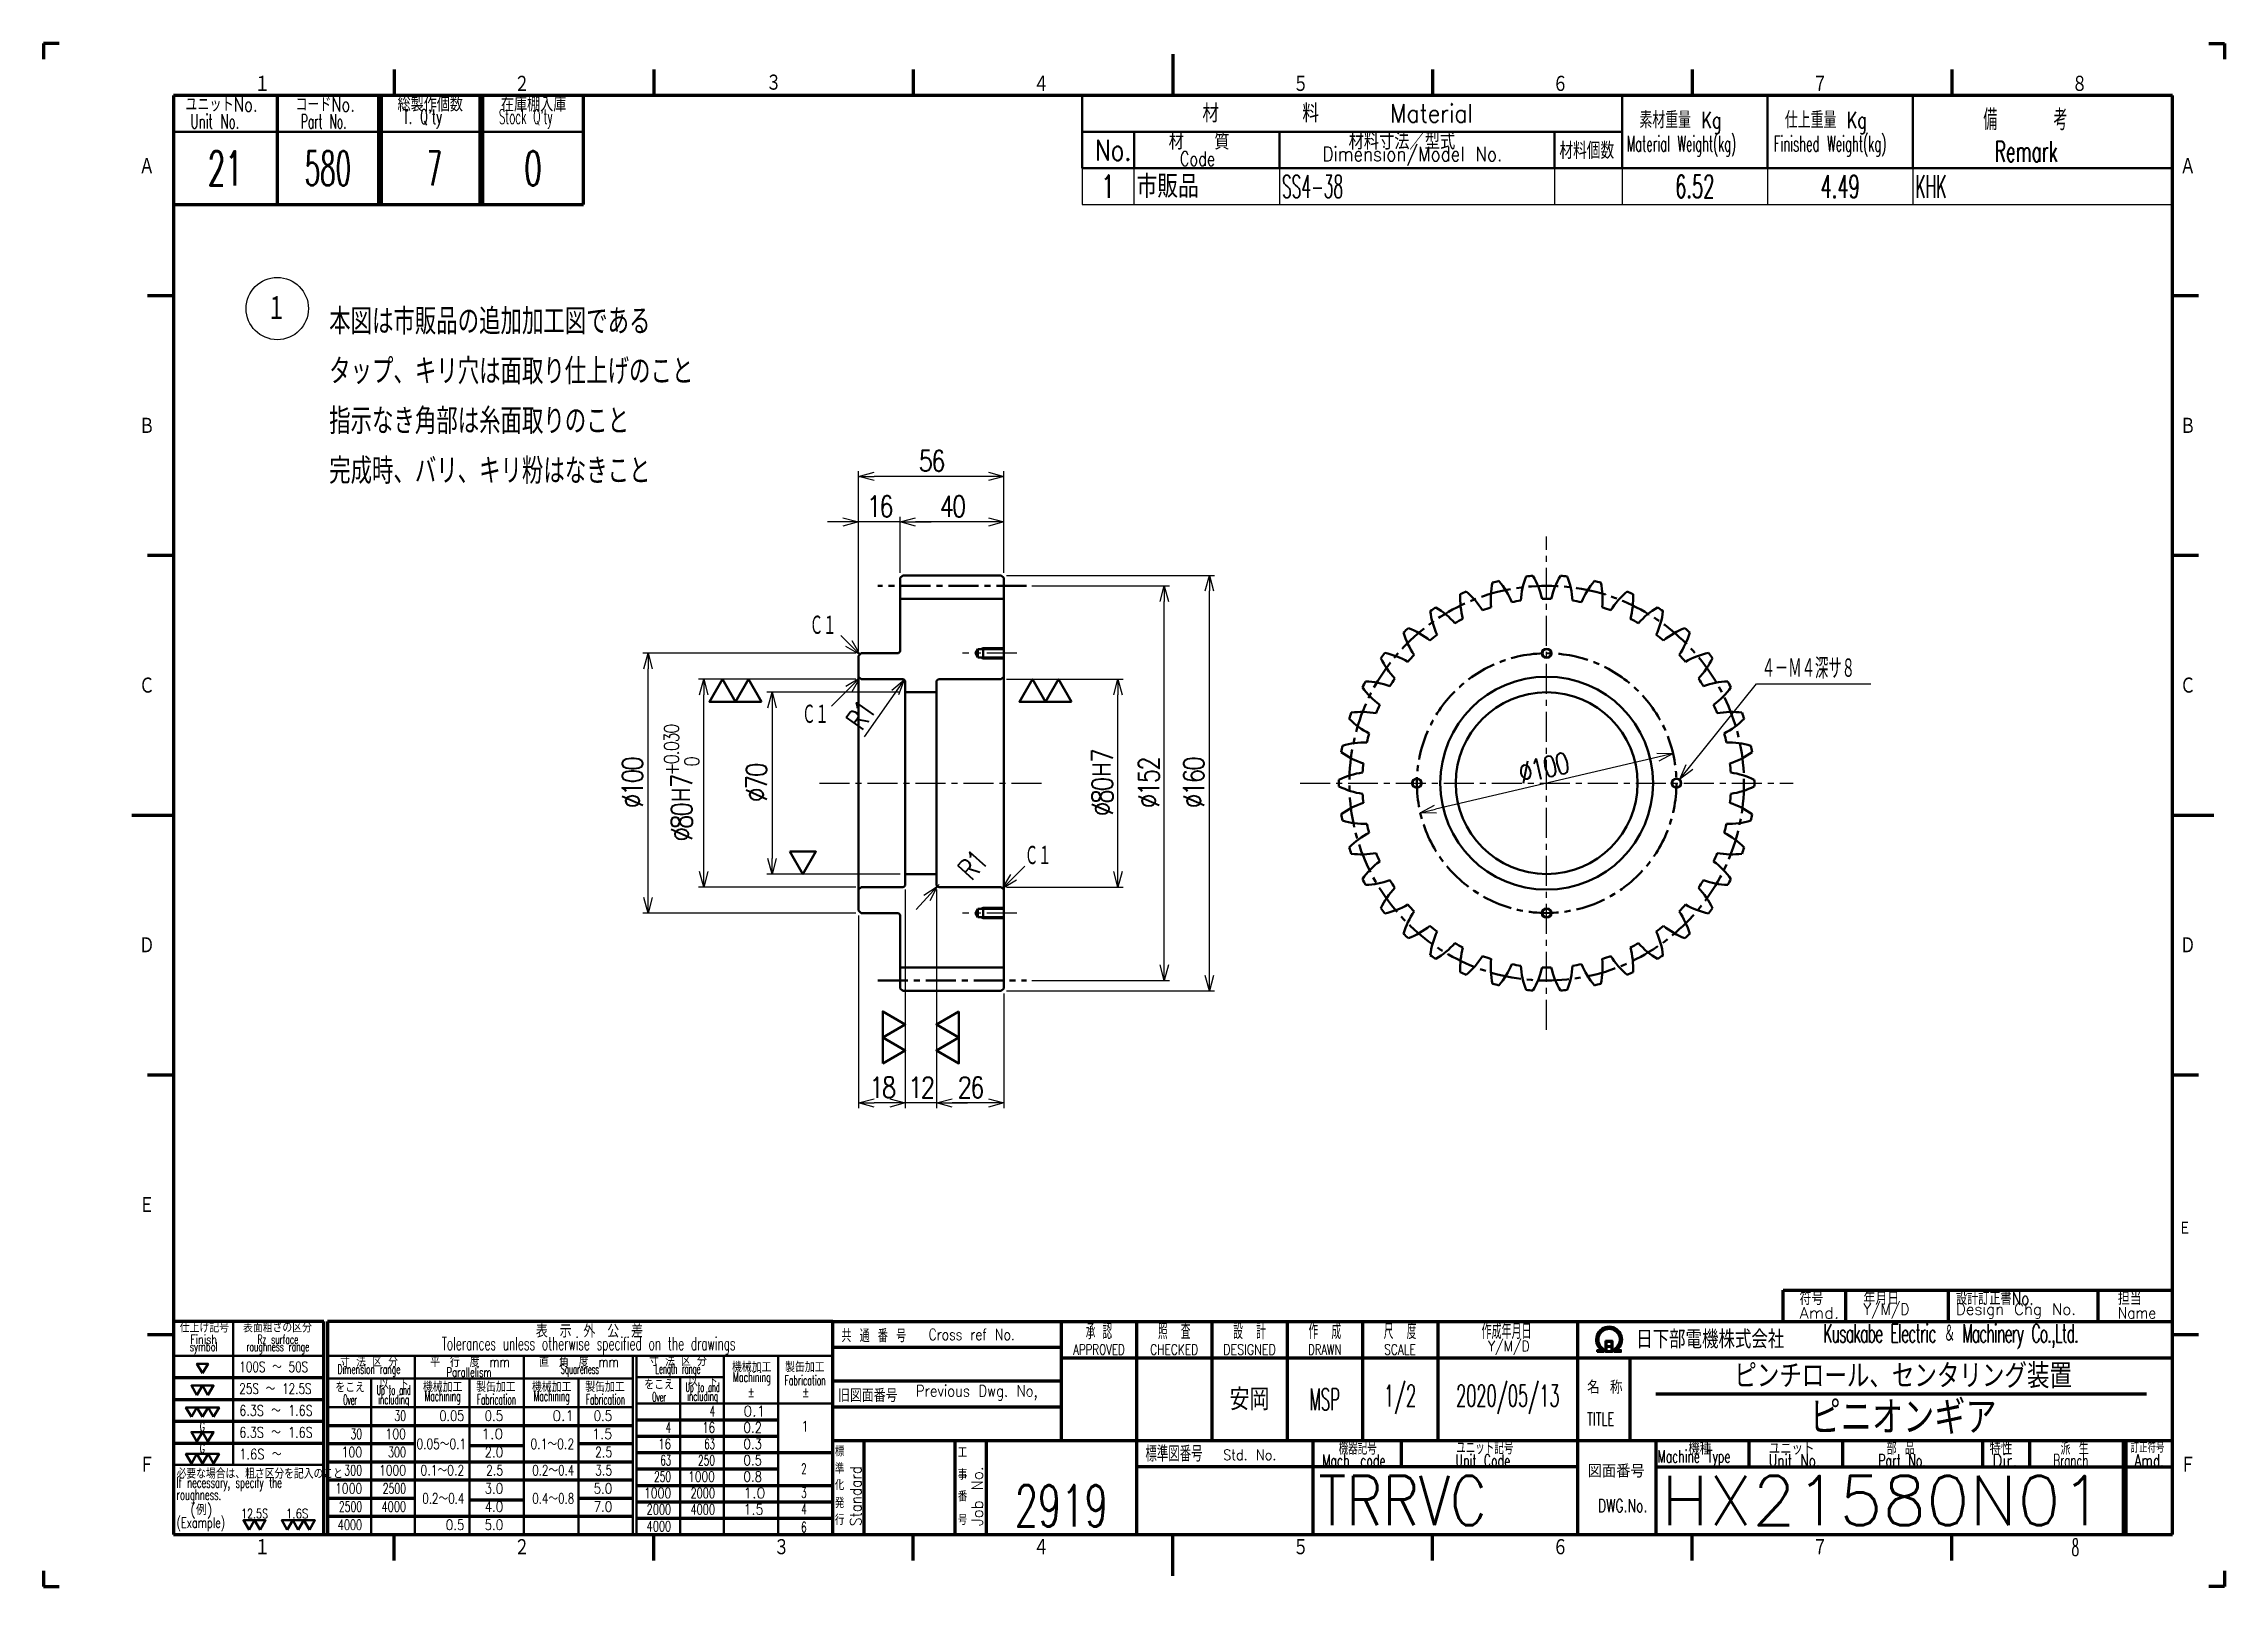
# Model space of a CAD drawing. Header units: millimetres. Extents: x -314 to 526, y -309 to 285.
import ezdxf

# ---------------------------------------------------------------- set-up
doc = ezdxf.new("R2010")
doc.units = ezdxf.units.MM
doc.header["$LTSCALE"] = 0.36378
doc.linetypes.add('CENTER', pattern=[50.8, 31.75, -6.35, 6.35, -6.35])
for name, color, linetype in [('NoLayerName_001', 7, 'Continuous'), ('NoLayerName_002', 7, 'Continuous'), ('NoLayerName_003', 7, 'Continuous'), ('NoLayerName_004', 7, 'Continuous')]:
    doc.layers.add(name, color=color, linetype=linetype)
doc.styles.get("Standard").update_dxf_attribs({"font": 'txt', "bigfont": 'extfont2'})
doc.dimstyles.get("Standard").update_dxf_attribs({"dimtxt": 2.5, "dimasz": 2.5, "dimexe": 1.25, "dimexo": 0.625, "dimtad": 1, "dimdec": 3, "dimzin": 0, "dimdsep": 46, "dimtxsty": 'Standard', "dimcen": 2.5, "dimadec": 0, "dimazin": 0, "dimtfac": 0.75, "dimtdec": 3, "dimtmove": 0, "dimatfit": 3, "dimfxl": 1, "dimarcsym": 0})

msp = doc.modelspace()

# ---------------------------------------------------------------- texts
at = {"layer": 'NoLayerName_001', "color": 2, "lineweight": 25, "char_height": 5.5, "attachment_point": 7}
for s, insert in [('\\A1;\\W0.7710;ユニットNo.', (-259.3258, 258.5766)), ('\\A1;\\W0.7584;コードNo.', (-216.8565, 258.5766)), ('\\A1;\\W0.8333;総製作個数', (-177.5705, 258.5766)), ('\\A1;\\W0.8333;在庫棚入庫', (-137.7353, 258.5766)), ('\\A1;\\W0.6000;Unit No.', (-257.3258, 252.0205)), ('\\A1;\\W0.5455;Part No.', (-214.8565, 252.0205)), ("\\A1;\\W0.6000;T. Q'ty", (-175.5705, 252.0205)), ("\\A1;\\W0.5263;Stock Q'ty", (-138.5223, 252.0205))]:
    msp.add_mtext(s, dxfattribs=dict(at, insert=insert))
at = {"layer": 'NoLayerName_001', "color": 2, "lineweight": 50}
for s, insert, char_height, attachment_point in [('\\A1;\\W0.8333;材\u3000\u3000\u3000\u3000\u3000料', (132.4543, 254.3819), 7, 7), ('\\A1;\\W0.8780;Material', (204.7886, 254.3819), 7, 7), ('\\A1;\\W0.7051;素材重量 Kg', (300.8116, 250.0062), 6.4, 7), ('\\A1;\\W0.7051;仕上重量 Kg', (356.8115, 250.0062), 6.4, 7), ('\\A1;\\W0.6081;備     考', (433.2577, 251.4062), 8, 7), ('\\A1;\\W0.8036;No.', (91.1036, 239.7415), 8, 7), ('\\A1;\\W0.8333;材\u3000\u3000質', (119.454, 243.9224), 6.4, 7), ('\\A1;\\W0.8636;Dimension/Model No.', (178.6288, 237.6506), 5.5, 7), ('\\A1;\\W0.8333;材料寸法／型式', (188.7612, 243.9224), 6.4, 7), ('\\A1;\\W0.7500;材料個数', (269.9492, 240.331), 6.4, 7), ('\\A1;\\W0.5361;Material Weight(kg)', (295.8505, 241.2424), 6, 7), ('\\A1;\\W0.5415;Finished Weight(kg)', (352.5752, 241.2424), 6, 7), ('\\A1;\\W0.6000;Remark', (437.6377, 239.2424), 8, 7), ('\\A1;\\W0.7500;Code', (123.7475, 237.6506), 5.5, 7), ('\\A1;\\W0.8333;符号', (362.4522, -200.9024), 5, 7), ('\\A1;\\W0.8750;Y/M/D', (387.0799, -206.167), 4.4, 7), ('\\A1;\\W0.8333;年月日', (387.0799, -200.9024), 5, 7), ('\\A1;\\W0.7800;設計訂正書No.', (422.6912, -200.9024), 5, 7), ('\\A1;\\W0.9671;Design Chg No.', (422.6912, -206.167), 4.4, 7), ('\\A1;\\W0.8333;担当', (485.0968, -200.9024), 5, 7), ('\\A1;\\W0.8333;仕上げ記号', (-251.9631, -211.5234), 3.5, 8), ('\\A1;\\W0.8333;表面粗さの区分', (-223.8302, -211.5234), 3.5, 8), ('\\A1;\\W0.8333;表\u3000示\u3000外\u3000公\u3000差', (-103.6539, -213.4897), 5, 8), ('\\A1;\\W0.7051;共 通 番 号', (5.8535, -212.7585), 5, 5), ('\\A1;\\W0.5147;承 認', (92.6014, -211.0843), 6, 5), ('\\A1;\\W0.4773;照  査', (121.6015, -211.0843), 6, 5), ('\\A1;\\W0.4773;設  計', (150.6015, -211.0843), 6, 5), ('\\A1;\\W0.4773;作  成', (179.6015, -211.0843), 6, 5), ('\\A1;\\W0.4773;尺  度', (208.6015, -211.0843), 6, 5), ('\\A1;\\W0.5833;作成年月日', (239.9925, -214.0843), 6, 7), ('\\A1;\\W0.8233;日下部電機株式会社', (299.5336, -217.668), 7, 7), ('\\A1;\\W1.0500;Amd.', (362.4522, -206.167), 4.4, 7), ('\\A1;\\W0.5647;\\T0.9000;Kusakabe Electric ＆ Machinery Co.,Ltd.', (371.6223, -217.668), 7, 7), ('\\A1;\\W0.8750;Name', (485.0968, -206.167), 4.4, 7), ('\\A1;\\W0.6545;symbol', (-252.253, -219.8512), 3.5, 8), ('\\A1;\\W0.7714;Finish', (-252.253, -215.9148), 3.5, 8), ('\\A1;\\W0.6000;roughness range', (-223.6575, -219.8512), 3.5, 8), ('\\A1;\\W0.6000;Rz surface', (-223.6575, -215.9148), 3.5, 8), ('\\A1;\\W0.5909;Tolerances unless otherwise specified on the drawings', (-103.9623, -219.9235), 5, 8), ('\\A1;\\W0.7905;Cross ref No.', (43.5827, -212.2585), 4.4, 5), ('\\A1;\\W0.7200;APPROVED', (92.6014, -218.0843), 4, 5), ('\\A1;\\W0.7500;CHECKED', (121.6015, -218.0843), 4, 5), ('\\A1;\\W0.7826;DESIGNED', (150.6015, -218.0843), 4, 5), ('\\A1;\\W0.7031;DRAWN', (179.6015, -218.0843), 4, 5), ('\\A1;\\W0.7500;SCALE', (208.6015, -218.0843), 4, 5), ('\\A1;\\W0.8750;Y/M/D', (242.4893, -220.0843), 4, 7), ('\\A1;\\W0.7340;100S ～ 50S', (-238.5174, -226.7423), 4, 7), ('\\A1;\\W0.6037;Dimension range', (-188.5533, -228.5367), 3.5, 8), ('\\A1;\\W0.7051;寸 法 区 分', (-188.5533, -224.8324), 4, 8), ('\\A1;\\W0.7609;平\u3000行\u3000度\u3000mm', (-149.6811, -224.8324), 4, 8), ('\\A1;\\W0.6849;Parallelism', (-150.0332, -228.5367), 3.5, 8), ('\\A1;\\W0.7609;直\u3000角\u3000度\u3000mm', (-107.6811, -224.8324), 4, 8), ('\\A1;\\W0.5500;Squareness', (-107.3702, -228.5367), 3.5, 8), ('\\A1;\\W0.7051;寸 法 区 分', (-69.5533, -224.4824), 3.8, 8), ('\\A1;\\W0.5000;Length range', (-69.5533, -228.6401), 3.8, 8), ('\\A1;\\W0.8333;機械加工', (-41.1434, -226.782), 3.8, 8), ('\\A1;\\W0.5870;Machining', (-41.0523, -231.8121), 3.8, 8), ('\\A1;\\W0.8333;製缶加工', (-20.6751, -226.782), 3.8, 8), ('\\A1;\\W0.7353;25S ～ 12.5S', (-238.5174, -235.1423), 4, 7), ('\\A1;\\W0.8333;をこえ', (-195.825, -234.5616), 3.8, 8), ('\\A1;\\W0.4500;Up to and', (-179.0486, -236.6522), 3.6, 8), ('\\A1;\\W0.8333;以\u3000下', (-179.025, -233.3616), 3.8, 8), ('\\A1;\\W0.8333;機械加工', (-160.1867, -234.4094), 3.8, 8), ('\\A1;\\W0.5283;Machining', (-160.1867, -239.2695), 4, 8), ('\\A1;\\W0.5121;Fabrication', (-139.4539, -239.2695), 4, 8), ('\\A1;\\W0.8333;製缶加工', (-139.6775, -234.4094), 3.8, 8), ('\\A1;\\W0.8333;機械加工', (-118.1867, -234.4094), 3.8, 8), ('\\A1;\\W0.5283;Machining', (-118.1867, -239.2695), 4, 8), ('\\A1;\\W0.5121;Fabrication', (-97.4539, -239.2695), 4, 8), ('\\A1;\\W0.8333;製缶加工', (-97.6775, -234.4094), 3.8, 8), ('\\A1;\\W0.8333;をこえ', (-76.825, -233.4682), 3.8, 8), ('\\A1;\\W0.4500;Over', (-76.825, -238.1283), 3.6, 8), ('\\A1;\\W0.5651;including', (-60.025, -239.006), 3.6, 8), ('\\A1;\\W0.4500;Up to and', (-60.0486, -235.5588), 3.6, 8), ('\\A1;\\W0.8333;以\u3000下', (-60.025, -232.2682), 3.8, 8), ('\\A1;\\W0.8333;±', (-41.3518, -236.3314), 3.8, 8), ('\\A1;\\W0.5690;Fabrication', (-20.5536, -231.8121), 3.8, 8), ('\\A1;\\W0.8333;±', (-20.3518, -236.3314), 3.8, 8), ('\\A1;\\W0.8333;旧図面番号', (-7.8965, -238.2585), 5, 7), ('\\A1;\\W0.8407;Previous Dwg. No,', (22.1327, -237.6585), 4.4, 7), ('\\A1;\\W0.8824;名 称', (280.6302, -235.1175), 5, 7), ('\\A1;\\W0.7867;6.3S ～ 1.6S', (-238.5174, -243.5423), 4, 7), ('\\A1;\\W0.4500;Over', (-195.825, -239.4217), 4, 8), ('\\A1;\\W0.5651;including', (-179.025, -240.2995), 3.6, 8), ('\\A1;\\W0.6545;30', (-174.3008, -245.5493), 4, 9), ('\\A1;\\W0.8000;0.05', (-151.8535, -245.5493), 4, 9), ('\\A1;\\W0.8308;0.5', (-136.8844, -245.5493), 4, 9), ('\\A1;\\W0.9818;0.1', (-109.518, -245.5493), 4, 9), ('\\A1;\\W0.8308;0.5', (-94.8844, -245.5493), 4, 9), ('\\A1;\\W0.6000;4', (-55.3008, -243.7993), 4, 9), ('\\A1;\\W0.9818;0.1', (-44.3222, -243.7993), 4, 7), ('\\A1;\\W0.6429;TITLE', (280.6302, -247.2875), 5, 7), ('\\A1;\\W0.6000;G', (-251.8127, -249.4865), 3.6, 9), ('\\A1;\\W0.7867;6.3S ～ 1.6S', (-238.5174, -251.9423), 4, 7), ('\\A1;\\W0.6545;30', (-191.1968, -252.5493), 4, 9), ('\\A1;\\W0.7714;100', (-174.3008, -252.5493), 4, 9), ('\\A1;\\W0.9818;1.0', (-136.8844, -252.5493), 4, 9), ('\\A1;\\W0.9000;1.5', (-94.8844, -252.5493), 4, 9), ('\\A1;\\W0.6000;4', (-72.1968, -250.0993), 4, 9), ('\\A1;\\W0.7200;16', (-55.3008, -250.0993), 4, 9), ('\\A1;\\W0.8308;0.2', (-44.3222, -250.0993), 4, 7), ('\\A1;\\W0.9000;1', (-22.0633, -249.6377), 4, 7), ('\\A1;\\W0.6000;G', (-251.8127, -257.8865), 3.6, 9), ('\\A1;\\W0.8065;1.6S ～ ', (-238.5174, -260.3423), 4, 7), ('\\A1;\\W0.7714;100', (-191.1968, -259.5493), 4, 9), ('\\A1;\\W0.6750;300', (-174.3008, -259.5493), 4, 9), ('\\A1;\\W0.7459;0.05～0.1', (-151.1751, -256.4173), 4, 9), ('\\A1;\\W0.8308;2.0', (-136.8844, -259.5493), 4, 9), ('\\A1;\\W0.7692;0.1～0.2', (-109.518, -256.4173), 4, 9), ('\\A1;\\W0.7714;2.5', (-94.8844, -259.5493), 4, 9), ('\\A1;\\W0.7200;16', (-72.1968, -256.3993), 4, 9), ('\\A1;\\W0.6000;63', (-72.1968, -262.6993), 4, 9), ('\\A1;\\W0.6353;250', (-55.3008, -262.6993), 4, 9), ('\\A1;\\W0.6000;63', (-55.3008, -256.3993), 4, 9), ('\\A1;\\W0.8308;0.3', (-44.3222, -256.3993), 4, 7), ('\\A1;\\W0.8308;0.5', (-44.3222, -262.6993), 4, 7), ('\\A1;\\W0.8333;標', (-9.1229, -259.2467), 4, 7), ('\\A1;\\W0.8333;工', (38.2225, -259.6309), 4, 7), ('\\A1;\\W0.6667;標準図番号', (110.5143, -261.2166), 6, 7), ('\\A1;\\W0.9000;Std. No.', (140.4588, -260.6166), 4, 7), ('\\A1;\\W0.6429;Mach. code', (178.5754, -263.231), 4.8, 7), ('\\A1;\\W0.6667;機器記号', (184.9448, -258.5707), 5, 7), ('\\A1;\\W0.6480;Unit Code', (229.9106, -263.231), 4.8, 7), ('\\A1;\\W0.6667;ユニット記号', (230.2166, -258.4056), 5, 7), ('\\A1;\\W0.6353;Machine Type', (307.7603, -263.2071), 4.8, 7), ('\\A1;\\W0.8333;機種', (319.6197, -258.5802), 4.8, 7), ('\\A1;\\W0.8333;ユニット', (350.5848, -258.5802), 4.8, 7), ('\\A1;\\W0.7200;Unit No.', (350.5988, -263.2071), 4.8, 7), ('\\A1;\\W0.6545;Part No.', (392.7131, -263.2071), 4.8, 7), ('\\A1;\\W0.7353;部 品', (395.9684, -258.5802), 4.8, 7), ('\\A1;\\W0.8333;特性', (435.6379, -258.5802), 4.8, 7), ('\\A1;\\W0.9000;Dir.', (436.7006, -263.2071), 4.8, 7), ('\\A1;\\W0.6000;Branch', (460.2345, -263.2071), 4.8, 7), ('\\A1;\\W0.7353;派 生', (462.9636, -258.5802), 4.8, 7), ('\\A1;\\W0.5833;訂正符号', (489.974, -257.7802), 4, 7), ('\\A1;\\W0.7200;Amd.', (491.4434, -263.2071), 4.8, 7), ('\\A1;\\W0.7083;必要な場合は、粗さ区分を記入のこと', (-262.6772, -267.8148), 3.8, 7), ('\\A1;\\W0.5851;If necessary, specify the', (-262.6772, -272.6238), 4, 7), ('\\A1;\\W0.6750;300', (-191.1968, -266.5493), 4, 9), ('\\A1;\\W0.7579;1000', (-174.3008, -266.5493), 4, 9), ('\\A1;\\W0.7692;0.1～0.2', (-151.8535, -266.5493), 4, 9), ('\\A1;\\W0.7714;2.5', (-136.8844, -266.5493), 4, 9), ('\\A1;\\W0.7229;0.2～0.4', (-109.518, -266.5493), 4, 9), ('\\A1;\\W0.7714;3.5', (-94.8844, -266.5493), 4, 9), ('\\A1;\\W0.6353;250', (-72.1968, -268.9993), 4, 9), ('\\A1;\\W0.7579;1000', (-55.3008, -268.9993), 4, 9), ('\\A1;\\W0.8308;0.8', (-44.3222, -268.9993), 4, 7), ('\\A1;\\W0.6000;2', (-22.0633, -265.9562), 4, 7), ('\\A1;\\W0.8333;化', (-9.1229, -272.1987), 4, 7), ('\\A1;\\W0.8333;準', (-9.1229, -265.8739), 4, 7), ('\\A1;\\W0.8333;事', (38.2225, -268.2445), 4, 7), ('\\A1;図面番号', (280.8147, -267.3682), 5, 7), ('\\A1;\\W0.5893;roughness.', (-262.6772, -277.2748), 4, 7), ('\\A1;\\W0.9474;(例)', (-257.502, -283.093), 4, 7), ('\\A1;\\W0.7579;1000', (-191.1968, -273.5493), 4, 9), ('\\A1;\\W0.6545;2500', (-191.1968, -280.5493), 4, 9), ('\\A1;\\W0.6857;4000', (-174.3008, -280.5493), 4, 9), ('\\A1;\\W0.6545;2500', (-174.3008, -273.5493), 4, 9), ('\\A1;\\W0.7229;0.2～0.4', (-151.8535, -277.4024), 4, 9), ('\\A1;\\W0.8308;3.0', (-136.8844, -273.5493), 4, 9), ('\\A1;\\W0.8308;4.0', (-136.8844, -280.5493), 4, 9), ('\\A1;\\W0.7229;0.4～0.8', (-109.518, -277.4024), 4, 9), ('\\A1;\\W0.8308;5.0', (-94.8844, -273.5493), 4, 9), ('\\A1;\\W0.8308;7.0', (-94.8844, -280.5493), 4, 9), ('\\A1;\\W0.7579;1000', (-72.1968, -275.2993), 4, 9), ('\\A1;\\W0.6857;2000', (-55.3008, -275.2993), 4, 9), ('\\A1;\\W0.9818;1.0', (-44.3222, -275.2993), 4, 7), ('\\A1;\\W0.6000;3', (-22.0633, -275.1732), 4, 7), ('\\A1;\\W0.8333;発', (-9.1229, -279.1535), 4, 7), ('\\A1;\\W0.8333;番', (38.2225, -276.5828), 4, 7), ('\\A1;\\W0.7000;DWG.No.', (294.3147, -278.1832), 5, 5), ('\\A1;\\W0.6894;(Example)', (-262.6772, -288.0499), 4, 7), ('\\A1;\\W0.7500;12.5S', (-237.8266, -283.0618), 3.6, 7), ('\\A1;\\W0.8000;1.6S', (-220.5436, -283.0618), 3.6, 7), ('\\A1;\\W0.6857;4000', (-191.1968, -287.5493), 4, 9), ('\\A1;\\W0.8308;0.5', (-151.8535, -287.5493), 4, 9), ('\\A1;\\W0.8308;5.0', (-136.8844, -287.5493), 4, 9), ('\\A1;\\W0.6857;2000', (-72.1968, -281.5993), 4, 9), ('\\A1;\\W0.6857;4000', (-72.1968, -288.0993), 4, 9), ('\\A1;\\W0.6857;4000', (-55.3008, -281.5993), 4, 9), ('\\A1;\\W0.9000;1.5', (-44.3222, -281.5993), 4, 7), ('\\A1;\\W0.6000;4', (-22.0633, -281.4732), 4, 7), ('\\A1;\\W0.6000;6', (-22.0633, -288.4732), 4, 7), ('\\A1;\\W0.8333;行', (-9.1229, -285.6159), 4, 7), ('\\A1;\\W0.8333;号', (38.2225, -285.6159), 4, 7)]:
    msp.add_mtext(s, dxfattribs=dict(at, insert=insert, char_height=char_height, attachment_point=attachment_point))
at = {"layer": 'NoLayerName_001', "color": 2, "lineweight": 50, "char_height": 4.4, "attachment_point": 7, "rotation": 90.0000025}
for s, insert in [('\\A1;\\W0.8750;Standard', (1.1409, -285.9979)), ('\\A1;\\W0.9671;Job No.', (47.9302, -285.9979))]:
    msp.add_mtext(s, dxfattribs=dict(at, insert=insert))
at = {"layer": 'NoLayerName_003', "color": 2, "lineweight": 100, "char_height": 10, "attachment_point": 7}
for s, insert in [('\\A1;\\W0.7500;本図は市販品の追加加工図である', (-203.8965, 172.7416)), ('\\A1;\\W0.7500;タップ、キリ穴は面取り仕上げのこと', (-203.8965, 153.5416)), ('\\A1;\\W0.7500;指示なき角部は糸面取りのこと', (-203.8965, 134.3416)), ('\\A1;\\W0.7500;完成時、バリ、キリ粉はなきこと', (-203.8965, 115.1416))]:
    msp.add_mtext(s, dxfattribs=dict(at, insert=insert))
at = {"layer": 'NoLayerName_004', "color": 7, "lineweight": 100}
for s, insert, char_height, attachment_point in [('\\A1;\\W0.8333;１', (-232.6965, 265.8934), 6.621614, 7), ('\\A1;\\W0.8333;２', (-132.6965, 265.8934), 6.621614, 7), ('\\A1;\\W0.8333;３', (-32.6965, 269.6727), 6.621614, 5), ('\\A1;\\W0.8333;４', (67.3035, 265.8934), 6.621614, 7), ('\\A1;\\W0.8333;５', (167.3035, 265.8934), 6.621614, 7), ('\\A1;\\W0.8333;６', (267.3035, 265.8934), 6.621614, 7), ('\\A1;\\W0.8333;７', (367.3035, 265.8934), 6.621614, 7), ('\\A1;\\W0.8333;８', (467.3035, 265.8934), 6.621614, 7), ('\\A1;\\W0.8333;Ａ', (-277.1673, 234.2117), 6.621614, 7), ('\\A1;\\W0.8333;Ａ', (508.9873, 234.2117), 6.621614, 7), ('\\A1;\\W0.8333;Ｂ', (-277.1673, 134.2117), 6.621614, 7), ('\\A1;\\W0.8333;Ｂ', (508.9873, 134.2117), 6.621614, 7), ('\\A1;\\W0.8333;Ｃ', (-277.1673, 34.2117), 6.621614, 7), ('\\A1;\\W0.8333;Ｃ', (508.9873, 34.2117), 6.621614, 7), ('\\A1;\\W0.8333;Ｄ', (-277.1673, -65.7883), 6.621614, 7), ('\\A1;\\W0.8333;Ｄ', (508.9873, -65.7883), 6.621614, 7), ('\\A1;\\W0.8333;Ｅ', (-277.1673, -165.7883), 6.621614, 7), ('\\A1;\\W0.8333;Ｅ', (508.4106, -173.9768), 5.297291, 7), ('\\A1;\\W0.8333;Ｆ', (-277.1673, -265.7883), 6.621614, 7), ('\\A1;\\W0.8333;Ｆ', (508.9873, -265.7883), 6.621614, 7), ('\\A1;\\W0.8333;１', (-232.6965, -297.5284), 6.621614, 7), ('\\A1;\\W0.8333;２', (-132.6965, -297.5284), 6.621614, 7), ('\\A1;\\W0.8333;３', (-32.6965, -297.5284), 6.621614, 7), ('\\A1;\\W0.8333;４', (67.3035, -297.5284), 6.621614, 7), ('\\A1;\\W0.8333;５', (167.3035, -297.5284), 6.621614, 7), ('\\A1;\\W0.8333;６', (267.3035, -297.5284), 6.621614, 7), ('\\A1;\\W0.8333;７', (367.3035, -297.5284), 6.621614, 7), ('\\A1;\\W0.5000;8', (467.3035, -297.5284), 6.621614, 7)]:
    msp.add_mtext(s, dxfattribs=dict(at, insert=insert, char_height=char_height, attachment_point=attachment_point))

# ---------------------------------------------------------------- blocks, each defined once
blk = doc.blocks.new('_OPEN30')
at = {"color": 0, "linetype": 'ByBlock', "lineweight": -2}
for p, q in [((-1, 0.267949), (0, 0)), ((0, 0), (-1, -0.267949)), ((0, 0), (-1, 0))]:
    blk.add_line(p, q, dxfattribs=at)
blk = doc.blocks.new('*D14')
at = {"layer": 'Defpoints', "color": 0}
for p in [(18, 35), (-33.33, -35), (18, -35)]:
    blk.add_point(p, dxfattribs=at)
at = {"layer": 'NoLayerName_001', "color": 0, "linetype": 'Continuous', "lineweight": 25}
for p, q in [((16, 35), (-35.33, 35)), ((-33.33, 29), (-33.33, -29)), ((16, -35), (-35.33, -35))]:
    blk.add_line(p, q, dxfattribs=at)
at = {"layer": 'NoLayerName_001', "color": 0, "lineweight": 25, "xscale": 6, "yscale": 6, "zscale": 6}
for p, rotation in [((-33.33, 35), 90.00000000000001), ((-33.33, -35), 270)]:
    blk.add_blockref('_OPEN30', p, dxfattribs=dict(at, rotation=rotation))
at = {"layer": 'NoLayerName_001', "color": 2, "lineweight": 50, "insert": (-39.33, 0), "char_height": 8, "attachment_point": 5, "rotation": 90}
blk.add_mtext('\\W0.8000;\\T0.8750;%%c70', dxfattribs=at)
blk = doc.blocks.new('*D15')
at = {"layer": 'Defpoints', "color": 0}
for p in [(16, 100.57), (16, 79), (56, 79)]:
    blk.add_point(p, dxfattribs=at)
at = {"layer": 'NoLayerName_001', "color": 0, "linetype": 'Continuous', "lineweight": 25}
for p, q in [((16, 81), (16, 102.57)), ((56, 81), (56, 102.57)), ((50, 100.57), (22, 100.57))]:
    blk.add_line(p, q, dxfattribs=at)
at = {"layer": 'NoLayerName_001', "color": 0, "lineweight": 25, "xscale": 6, "yscale": 6, "zscale": 6, "rotation": 180}
blk.add_blockref('_OPEN30', (16, 100.57), dxfattribs=at)
at = {"layer": 'NoLayerName_001', "color": 0, "lineweight": 25, "xscale": 6, "yscale": 6, "zscale": 6}
blk.add_blockref('_OPEN30', (56, 100.57), dxfattribs=at)
at = {"layer": 'NoLayerName_001', "color": 2, "lineweight": 50, "insert": (36, 106.57), "char_height": 8, "attachment_point": 5}
blk.add_mtext('\\W0.8000;\\T0.8750;40', dxfattribs=at)
blk = doc.blocks.new('*D16')
at = {"layer": 'Defpoints', "color": 0}
for p in [(0, 118.09), (56, 79), (0, 49)]:
    blk.add_point(p, dxfattribs=at)
at = {"layer": 'NoLayerName_001', "color": 0, "linetype": 'Continuous', "lineweight": 25}
for p, q in [((0, 51), (0, 120.09)), ((50, 118.09), (6, 118.09)), ((56, 81), (56, 120.09))]:
    blk.add_line(p, q, dxfattribs=at)
at = {"layer": 'NoLayerName_001', "color": 0, "lineweight": 25, "xscale": 6, "yscale": 6, "zscale": 6, "rotation": 180}
blk.add_blockref('_OPEN30', (0, 118.09), dxfattribs=at)
at = {"layer": 'NoLayerName_001', "color": 0, "lineweight": 25, "xscale": 6, "yscale": 6, "zscale": 6}
blk.add_blockref('_OPEN30', (56, 118.09), dxfattribs=at)
at = {"layer": 'NoLayerName_001', "color": 2, "lineweight": 50, "insert": (28, 124.09), "char_height": 8, "attachment_point": 5}
blk.add_mtext('\\W0.8000;\\T0.8750;56', dxfattribs=at)
blk = doc.blocks.new('*D17')
at = {"layer": 'Defpoints', "color": 0}
for p in [(0, 100.57), (16, 79), (0, 49)]:
    blk.add_point(p, dxfattribs=at)
at = {"layer": 'NoLayerName_001', "color": 0, "linetype": 'Continuous', "lineweight": 25}
for p, q in [((0, 51), (0, 102.57)), ((16, 81), (16, 102.57)), ((-6, 100.57), (-12, 100.57)), ((16, 100.57), (0, 100.57)), ((22, 100.57), (28, 100.57))]:
    blk.add_line(p, q, dxfattribs=at)
at = {"layer": 'NoLayerName_001', "color": 0, "lineweight": 25, "xscale": 6, "yscale": 6, "zscale": 6}
blk.add_blockref('_OPEN30', (0, 100.57), dxfattribs=at)
at = {"layer": 'NoLayerName_001', "color": 0, "lineweight": 25, "xscale": 6, "yscale": 6, "zscale": 6, "rotation": 180}
blk.add_blockref('_OPEN30', (16, 100.57), dxfattribs=at)
at = {"layer": 'NoLayerName_001', "color": 2, "lineweight": 50, "insert": (8, 106.57), "char_height": 8, "attachment_point": 5}
blk.add_mtext('\\W0.8000;\\T0.8750;16', dxfattribs=at)
blk = doc.blocks.new('SX_FinishSymbol_2')
at = {"color": 0, "linetype": 'ByBlock', "lineweight": -2}
for points in [[(-1, 0.866), (-0.5, 0), (0, 0.866)], [(0, 0.866), (0.5, 0), (1, 0.866)]]:
    blk.add_lwpolyline(points, close=True, dxfattribs=at)
blk = doc.blocks.new('DIM_0002')
at = {"color": 3, "linetype": 'Continuous', "lineweight": 25}
blk.add_line((0, 0), (8.56, 8.56), dxfattribs=at)
blk.add_lwpolyline([(5.38, 3.11), (0, 0), (3.11, 5.38)], dxfattribs=at)
at = {"color": 2, "linetype": 'Continuous', "lineweight": 50, "width": 0.583333}
blk.add_text('Ｃ１', height=8, dxfattribs=at).set_placement((8.56, 8.56))
blk = doc.blocks.new('DIM_0003')
at = {"color": 3, "linetype": 'Continuous', "lineweight": 25}
blk.add_line((22.21, 18.08), (11.33, 7.19), dxfattribs=at)
blk.add_lwpolyline([(16.83, 14.97), (22.21, 18.08), (19.11, 12.7)], dxfattribs=at)
at = {"color": 2, "linetype": 'Continuous', "lineweight": 50, "width": 0.583333}
blk.add_text('Ｃ１', height=8, dxfattribs=at).set_placement((0, 0))
blk = doc.blocks.new('SX_FinishSymbol_1')
at = {"color": 0, "linetype": 'ByBlock', "lineweight": -2}
blk.add_lwpolyline([(-0.5, 0.866), (0, 0), (0.5, 0.866)], close=True, dxfattribs=at)
blk = doc.blocks.new('DIM_0004')
at = {"color": 3, "linetype": 'Continuous', "lineweight": 25}
blk.add_line((19.28, 0), (11.93, 7.34), dxfattribs=at)
blk.add_lwpolyline([(16.17, 5.38), (19.28, 0), (13.9, 3.11)], dxfattribs=at)
at = {"color": 2, "linetype": 'Continuous', "lineweight": 50, "width": 0.583333}
blk.add_text('Ｃ１', height=8, dxfattribs=at).set_placement((0, 7.22))
blk = doc.blocks.new('*D24')
at = {"layer": 'Defpoints', "color": 0}
for p in [(30.33, -39.74), (31, -39)]:
    blk.add_point(p, dxfattribs=at)
at = {"layer": 'NoLayerName_001', "color": 0, "linetype": 'Continuous', "lineweight": 25}
for p, q in [((31, -39), (30.33, -39.74)), ((26.29, -44.18), (22.26, -48.62))]:
    blk.add_line(p, q, dxfattribs=at)
at = {"layer": 'NoLayerName_001', "color": 0, "lineweight": 25, "xscale": 6, "yscale": 6, "zscale": 6, "rotation": 47.72708012131704}
blk.add_blockref('_OPEN30', (30.33, -39.74), dxfattribs=at)
at = {"layer": 'NoLayerName_001', "color": 2, "lineweight": 50, "insert": (43.78, -31.54), "char_height": 8, "attachment_point": 5, "rotation": 47.72708}
blk.add_mtext('\\W0.8000;\\T0.8750;R1', dxfattribs=at)
blk = doc.blocks.new('_NONE')
blk = doc.blocks.new('*D25')
at = {"layer": 'Defpoints', "color": 0}
for p in [(17, 39), (17.57, 39.82)]:
    blk.add_point(p, dxfattribs=at)
at = {"layer": 'NoLayerName_001', "color": 0, "linetype": 'Continuous', "lineweight": 25}
blk.add_line((17.57, 39.82), (2.22, 17.82), dxfattribs=at)
at = {"layer": 'NoLayerName_001', "color": 0, "lineweight": 25, "xscale": 6, "yscale": 6, "zscale": 6, "rotation": 55.08218269982841}
blk.add_blockref('_OPEN30', (17.57, 39.82), dxfattribs=at)
at = {"layer": 'NoLayerName_001', "color": 2, "lineweight": 50, "insert": (0.65, 26.07), "char_height": 8, "attachment_point": 5, "rotation": 55.08218}
blk.add_mtext('\\W0.8000;\\T0.8750;R1', dxfattribs=at)
blk = doc.blocks.new('*D26')
at = {"layer": 'Defpoints', "color": 0}
for p in [(-59.61, 40), (1, 40), (1, -40)]:
    blk.add_point(p, dxfattribs=at)
at = {"layer": 'NoLayerName_001', "color": 0, "linetype": 'Continuous', "lineweight": 25}
for p, q in [((-1, 40), (-61.61, 40)), ((-59.61, -34), (-59.61, 34)), ((-1, -40), (-61.61, -40))]:
    blk.add_line(p, q, dxfattribs=at)
at = {"layer": 'NoLayerName_001', "color": 0, "lineweight": 25, "xscale": 6, "yscale": 6, "zscale": 6}
for p, rotation in [((-59.61, 40), 90), ((-59.61, -40), 270)]:
    blk.add_blockref('_OPEN30', p, dxfattribs=dict(at, rotation=rotation))
at = {"layer": 'NoLayerName_001', "color": 2, "lineweight": 50, "insert": (-68.14, 0), "char_height": 8, "attachment_point": 5, "rotation": 90}
blk.add_mtext('\\A1;\\W0.8000;\\T0.8750;%%c80Ｈ7{{\\H0.70x;\\A1;\\S+0.030^  0;}}', dxfattribs=at)
blk = doc.blocks.new('*D27')
at = {"layer": 'Defpoints', "color": 0}
for p in [(-81.05, 50), (1, 50), (1, -50)]:
    blk.add_point(p, dxfattribs=at)
at = {"layer": 'NoLayerName_001', "color": 0, "linetype": 'Continuous', "lineweight": 25}
for p, q in [((-1, 50), (-83.05, 50)), ((-81.05, -44), (-81.05, 44)), ((-1, -50), (-83.05, -50))]:
    blk.add_line(p, q, dxfattribs=at)
at = {"layer": 'NoLayerName_001', "color": 0, "lineweight": 25, "xscale": 6, "yscale": 6, "zscale": 6}
for p, rotation in [((-81.05, 50), 90), ((-81.05, -50), 270)]:
    blk.add_blockref('_OPEN30', p, dxfattribs=dict(at, rotation=rotation))
at = {"layer": 'NoLayerName_001', "color": 2, "lineweight": 50, "insert": (-87.05, 0), "char_height": 8, "attachment_point": 5, "rotation": 90}
blk.add_mtext('\\W0.8000;\\T0.8750;%%c100', dxfattribs=at)
blk = doc.blocks.new('*D28')
at = {"layer": 'Defpoints', "color": 0}
for p in [(55, 80), (135.13, 80), (55, -80)]:
    blk.add_point(p, dxfattribs=at)
at = {"layer": 'NoLayerName_001', "color": 0, "linetype": 'Continuous', "lineweight": 25}
for p, q in [((57, 80), (137.13, 80)), ((135.13, -74), (135.13, 74)), ((57, -80), (137.13, -80))]:
    blk.add_line(p, q, dxfattribs=at)
at = {"layer": 'NoLayerName_001', "color": 0, "lineweight": 25, "xscale": 6, "yscale": 6, "zscale": 6}
for p, rotation in [((135.13, 80), 90), ((135.13, -80), 270)]:
    blk.add_blockref('_OPEN30', p, dxfattribs=dict(at, rotation=rotation))
at = {"layer": 'NoLayerName_001', "color": 2, "lineweight": 50, "insert": (129.13, 0), "char_height": 8, "attachment_point": 5, "rotation": 90}
blk.add_mtext('\\W0.8000;\\T0.8750;%%c160', dxfattribs=at)
blk = doc.blocks.new('*D29')
at = {"layer": 'Defpoints', "color": 0}
for p in [(64.7, 76), (117.78, 76), (64.7, -76)]:
    blk.add_point(p, dxfattribs=at)
at = {"layer": 'NoLayerName_001', "color": 0, "linetype": 'Continuous', "lineweight": 25}
for p, q in [((66.7, 76), (119.78, 76)), ((117.78, -70), (117.78, 70)), ((66.7, -76), (119.78, -76))]:
    blk.add_line(p, q, dxfattribs=at)
at = {"layer": 'NoLayerName_001', "color": 0, "lineweight": 25, "xscale": 6, "yscale": 6, "zscale": 6}
for p, rotation in [((117.78, 76), 90), ((117.78, -76), 270)]:
    blk.add_blockref('_OPEN30', p, dxfattribs=dict(at, rotation=rotation))
at = {"layer": 'NoLayerName_001', "color": 2, "lineweight": 50, "insert": (111.78, 0), "char_height": 8, "attachment_point": 5, "rotation": 90}
blk.add_mtext('\\W0.8000;\\T0.8750;%%c152', dxfattribs=at)
blk = doc.blocks.new('*D30')
at = {"layer": 'Defpoints', "color": 0}
for p in [(30, -39), (56, -79), (30, -123.14)]:
    blk.add_point(p, dxfattribs=at)
at = {"layer": 'NoLayerName_001', "color": 0, "linetype": 'Continuous', "lineweight": 25}
for p, q in [((30, -41), (30, -125.14)), ((56, -81), (56, -125.14)), ((50, -123.14), (36, -123.14))]:
    blk.add_line(p, q, dxfattribs=at)
at = {"layer": 'NoLayerName_001', "color": 0, "lineweight": 25, "xscale": 6, "yscale": 6, "zscale": 6, "rotation": 180}
blk.add_blockref('_OPEN30', (30, -123.14), dxfattribs=at)
at = {"layer": 'NoLayerName_001', "color": 0, "lineweight": 25, "xscale": 6, "yscale": 6, "zscale": 6}
blk.add_blockref('_OPEN30', (56, -123.14), dxfattribs=at)
at = {"layer": 'NoLayerName_001', "color": 2, "lineweight": 50, "insert": (43, -117.14), "char_height": 8, "attachment_point": 5}
blk.add_mtext('\\W0.8000;\\T0.8750;26', dxfattribs=at)
blk = doc.blocks.new('*D31')
at = {"layer": 'Defpoints', "color": 0}
for p in [(18, -39), (0, -49), (0, -123.14)]:
    blk.add_point(p, dxfattribs=at)
at = {"layer": 'NoLayerName_001', "color": 0, "linetype": 'Continuous', "lineweight": 25}
for p, q in [((18, -41), (18, -125.14)), ((0, -51), (0, -125.14)), ((12, -123.14), (6, -123.14))]:
    blk.add_line(p, q, dxfattribs=at)
at = {"layer": 'NoLayerName_001', "color": 0, "lineweight": 25, "xscale": 6, "yscale": 6, "zscale": 6, "rotation": 180}
blk.add_blockref('_OPEN30', (0, -123.14), dxfattribs=at)
at = {"layer": 'NoLayerName_001', "color": 0, "lineweight": 25, "xscale": 6, "yscale": 6, "zscale": 6}
blk.add_blockref('_OPEN30', (18, -123.14), dxfattribs=at)
at = {"layer": 'NoLayerName_001', "color": 2, "lineweight": 50, "insert": (9, -117.14), "char_height": 8, "attachment_point": 5}
blk.add_mtext('\\W0.8000;\\T0.8750;18', dxfattribs=at)
blk = doc.blocks.new('*D32')
at = {"layer": 'Defpoints', "color": 0}
for p in [(18, -39), (30, -39), (18, -123.14)]:
    blk.add_point(p, dxfattribs=at)
at = {"layer": 'NoLayerName_001', "color": 0, "linetype": 'Continuous', "lineweight": 25}
for p, q in [((18, -41), (18, -125.14)), ((30, -41), (30, -125.14)), ((12, -123.14), (6, -123.14)), ((30, -123.14), (18, -123.14)), ((36, -123.14), (42, -123.14))]:
    blk.add_line(p, q, dxfattribs=at)
at = {"layer": 'NoLayerName_001', "color": 0, "lineweight": 25, "xscale": 6, "yscale": 6, "zscale": 6}
blk.add_blockref('_OPEN30', (18, -123.14), dxfattribs=at)
at = {"layer": 'NoLayerName_001', "color": 0, "lineweight": 25, "xscale": 6, "yscale": 6, "zscale": 6, "rotation": 180}
blk.add_blockref('_OPEN30', (30, -123.14), dxfattribs=at)
at = {"layer": 'NoLayerName_001', "color": 2, "lineweight": 50, "insert": (24, -117.14), "char_height": 8, "attachment_point": 5}
blk.add_mtext('\\W0.8000;\\T0.8750;12', dxfattribs=at)
blk = doc.blocks.new('*D33')
at = {"layer": 'Defpoints', "color": 0}
for p in [(55, 40), (99.92, 40), (55, -40)]:
    blk.add_point(p, dxfattribs=at)
at = {"layer": 'NoLayerName_001', "color": 0, "linetype": 'Continuous', "lineweight": 25}
for p, q in [((57, 40), (101.92, 40)), ((99.92, -34), (99.92, 34)), ((57, -40), (101.92, -40))]:
    blk.add_line(p, q, dxfattribs=at)
at = {"layer": 'NoLayerName_001', "color": 0, "lineweight": 25, "xscale": 6, "yscale": 6, "zscale": 6}
for p, rotation in [((99.92, 40), 90), ((99.92, -40), 270)]:
    blk.add_blockref('_OPEN30', p, dxfattribs=dict(at, rotation=rotation))
at = {"layer": 'NoLayerName_001', "color": 2, "lineweight": 50, "insert": (93.92, 0), "char_height": 8, "attachment_point": 5, "rotation": 90}
blk.add_mtext('\\W0.8000;\\T0.8750;%%c80Ｈ7', dxfattribs=at)
blk = doc.blocks.new('JZB_0004')
at = {"layer": 'NoLayerName_002', "color": 7, "linetype": 'Continuous', "lineweight": 50}
for p, q in [((17, 160), (16, 159)), ((55, 160), (17, 160)), ((56, 159), (55, 160)), ((16, 131), (16, 159)), ((56, 159), (56, 1)), ((56, 151), (16, 151)), ((1, 130), (0, 129)), ((0, 31), (0, 129)), ((15, 130), (1, 130)), ((1, 120), (0, 121)), ((17, 120), (1, 120)), ((18, 119), (18, 41)), ((30, 41), (30, 119)), ((31, 120), (55, 120)), ((56, 121), (55, 120)), ((30, 115), (18, 115)), ((18, 45), (30, 45)), ((0, 39), (1, 40)), ((17, 40), (1, 40)), ((31, 40), (55, 40)), ((55, 40), (56, 39)), ((0, 31), (1, 30)), ((1, 30), (15, 30)), ((16, 1), (16, 29)), ((16, 9), (56, 9)), ((16, 1), (17, 0)), ((17, 0), (55, 0)), ((55, 0), (56, 1))]:
    blk.add_line(p, q, dxfattribs=at)
at = {"layer": 'NoLayerName_002', "color": 4, "linetype": 'CENTER', "lineweight": 50}
for p, q in [((64.7, 156), (7.39, 156)), ((7.39, 4), (64.7, 4))]:
    blk.add_line(p, q, dxfattribs=at)
at = {"layer": 'NoLayerName_002', "color": 7, "linetype": 'Continuous', "lineweight": 50}
for centre, start, end in [((15, 131), 270, 0), ((17, 119), 0, 90), ((31, 119), 90, 180), ((17, 41), 270, 0), ((31, 41), 180, 270), ((15, 29), 0, 90)]:
    blk.add_arc(centre, 1, start, end, dxfattribs=at)
blk = doc.blocks.new('JZB_0005')
at = {"layer": 'NoLayerName_002', "color": 4, "linetype": 'CENTER', "lineweight": 25}
blk.add_line((20.94, 2), (0, 2), dxfattribs=at)
at = {"layer": 'NoLayerName_002', "color": 7, "linetype": 'Continuous', "lineweight": 50}
for p, q in [((5.94, 3.62), (5, 2)), ((5, 2), (5.94, 0.38)), ((5.94, 3.62), (5.94, 0.38)), ((15.94, 3.62), (5.94, 3.62)), ((15.94, 0.38), (5.94, 0.38)), ((7.94, 4), (7.94, 0))]:
    blk.add_line(p, q, dxfattribs=at)
at = {"layer": 'NoLayerName_002', "color": 3, "linetype": 'Continuous', "lineweight": 50}
for p, q in [((7.94, 4), (7.28, 3.62)), ((7.94, 0), (7.28, 0.38)), ((15.94, 4), (7.94, 4)), ((7.94, 0), (15.94, 0))]:
    blk.add_line(p, q, dxfattribs=at)
blk = doc.blocks.new('JZB_0006')
at = {"layer": 'NoLayerName_002', "color": 4, "linetype": 'CENTER', "lineweight": 25}
blk.add_line((20.94, 2), (0, 2), dxfattribs=at)
at = {"layer": 'NoLayerName_002', "color": 7, "linetype": 'Continuous', "lineweight": 50}
for p, q in [((5.94, 3.62), (5, 2)), ((5, 2), (5.94, 0.38)), ((5.94, 3.62), (5.94, 0.38)), ((15.94, 3.62), (5.94, 3.62)), ((15.94, 0.38), (5.94, 0.38)), ((7.94, 4), (7.94, 0))]:
    blk.add_line(p, q, dxfattribs=at)
at = {"layer": 'NoLayerName_002', "color": 3, "linetype": 'Continuous', "lineweight": 50}
for p, q in [((7.94, 4), (7.28, 3.62)), ((7.94, 0), (7.28, 0.38)), ((15.94, 4), (7.94, 4)), ((7.94, 0), (15.94, 0))]:
    blk.add_line(p, q, dxfattribs=at)
blk = doc.blocks.new('*D34')
at = {"layer": 'Defpoints', "color": 0}
for p in [(313.74, 11.39), (216.37, -11.39)]:
    blk.add_point(p, dxfattribs=at)
at = {"layer": 'NoLayerName_001', "color": 0, "linetype": 'Continuous', "lineweight": 25}
blk.add_line((307.9, 10.02), (222.21, -10.02), dxfattribs=at)
at = {"layer": 'NoLayerName_001', "color": 0, "lineweight": 25, "xscale": 6, "yscale": 6, "zscale": 6}
for p, rotation in [((313.74, 11.39), 13.1657265378274), ((216.37, -11.39), 193.1657265378274)]:
    blk.add_blockref('_OPEN30', p, dxfattribs=dict(at, rotation=rotation))
at = {"layer": 'NoLayerName_001', "color": 2, "lineweight": 50, "insert": (263.69, 5.84), "char_height": 8, "attachment_point": 5, "rotation": 13.16573}
blk.add_mtext('\\W0.8000;\\T0.8750;%%c100', dxfattribs=at)
blk = doc.blocks.new('DIM_0005')
at = {"color": 3, "linetype": 'Continuous', "lineweight": 25}
for points in [[(0, 0), (29.56, 36.64), (73.56, 36.64)], [(5.02, 3.66), (0, 0), (2.52, 5.68)]]:
    blk.add_lwpolyline(points, dxfattribs=at)
at = {"color": 2, "linetype": 'Continuous', "lineweight": 50, "width": 0.583333}
blk.add_text('４－Ｍ４深サ８', height=8, dxfattribs=at).set_placement((31.56, 38.64))
blk = doc.blocks.new('JZB_0007')
at = {"layer": 'NoLayerName_002', "color": 7, "linetype": 'Continuous', "lineweight": 50}
for radius in [41, 35]:
    blk.add_circle((80, 79.82), radius, dxfattribs=at)
for centre, radius, start, end in [((80, 79.82), 80, 93.82778, 95.6459), ((48.61, 143.97), 30.4, 12.98024, 31.03439), ((111.39, 143.97), 30.4, 148.96561, 167.01976), ((80, 79.82), 80, 84.3541, 86.17222), ((77.07, 151.18), 30.4, 177.38666, 195.44081), ((80, 79.82), 80, 112.77515, 114.59327), ((29.48, 130.3), 30.4, 31.92761, 49.98176), ((88.86, 150.69), 30.4, 167.91298, 185.96713), ((80, 79.82), 80, 103.30146, 105.11959), ((38.48, 137.93), 30.4, 22.45392, 40.50808), ((100.4, 148.26), 30.4, 158.43929, 176.49345), ((59.6, 148.26), 30.4, 3.50655, 21.56071), ((121.52, 137.93), 30.4, 139.49192, 157.54608), ((80, 79.82), 80, 74.88041, 76.69854), ((71.14, 150.69), 30.4, 354.03287, 12.08702), ((130.52, 130.3), 30.4, 130.01824, 148.07239), ((80, 79.82), 80, 65.40673, 67.22485), ((82.93, 151.18), 30.4, 344.55919, 2.61334), ((80, 79.82), 80, 122.24883, 124.06696), ((65.37, 149.72), 30.4, 186.86034, 204.9145), ((21.86, 121.3), 30.4, 41.40129, 59.45545), ((80, 79.82), 71, 116.99584, 119.84626), ((80, 79.82), 71, 107.52216, 110.37258), ((80, 79.82), 71, 98.04847, 100.89889), ((80, 79.82), 71, 88.57479, 91.42521), ((80, 79.82), 71, 79.10111, 81.95153), ((80, 79.82), 71, 69.62742, 72.47784), ((80, 79.82), 71, 60.15374, 63.00416), ((138.14, 121.3), 30.4, 120.54455, 138.59871), ((94.63, 149.72), 30.4, 335.0855, 353.13966), ((80, 79.82), 80, 55.93304, 57.75117), ((80, 79.82), 80, 131.72252, 133.54064), ((54.06, 146.36), 30.4, 196.33403, 214.38818), ((15.83, 111.16), 30.4, 50.87497, 68.92913), ((80, 79.82), 71, 126.46953, 129.31995), ((80, 79.82), 71, 50.68005, 53.53047), ((144.17, 111.16), 30.4, 111.07087, 129.12503), ((105.94, 146.36), 30.4, 325.61182, 343.66597), ((80, 79.82), 80, 46.45936, 48.27748), ((80, 79.82), 80, 141.1962, 143.01433), ((43.47, 141.19), 30.4, 205.80771, 223.86187), ((11.54, 100.17), 30.4, 60.34866, 78.40281), ((80, 79.82), 71, 135.94321, 138.79363), ((80, 79.82), 71, 41.20637, 44.05679), ((148.46, 100.17), 30.4, 101.59719, 119.65134), ((116.53, 141.19), 30.4, 316.13813, 334.19229), ((80, 79.82), 80, 36.98567, 38.8038), ((80, 79.82), 80, 150.66989, 152.48801), ((9.13, 88.63), 30.4, 69.82234, 87.8765), ((80, 79.82), 71, 145.4169, 148.26732), ((80, 79.82), 71, 31.73268, 34.5831), ((150.87, 88.63), 30.4, 92.1235, 110.17766), ((80, 79.82), 80, 27.51199, 29.33011), ((33.86, 134.34), 30.4, 215.2814, 233.33555), ((80, 79.82), 71, 154.89058, 157.741), ((126.14, 134.34), 30.4, 306.66445, 324.7186), ((80, 79.82), 71, 22.259, 25.10942), ((80, 79.82), 80, 160.14357, 161.96169), ((25.52, 126), 30.4, 224.75508, 242.80924), ((8.65, 76.84), 30.4, 79.29603, 97.35018), ((151.35, 76.84), 30.4, 82.64982, 100.70397), ((134.48, 126), 30.4, 297.19076, 315.24492), ((80, 79.82), 80, 18.03831, 19.85643), ((80, 79.82), 80, 169.61725, 171.43538), ((10.11, 65.14), 30.4, 88.76971, 106.82387), ((80, 79.82), 71, 164.36426, 167.21468), ((80, 79.82), 71, 12.78532, 15.63574), ((149.89, 65.14), 30.4, 73.17613, 91.23029), ((80, 79.82), 80, 8.56462, 10.38275), ((18.66, 116.4), 30.4, 234.22876, 252.28292), ((80, 79.82), 71, 173.83795, 176.68837), ((141.34, 116.4), 30.4, 287.71708, 305.77124), ((80, 79.82), 71, 3.31163, 6.16205), ((80, 79.82), 80, 179.09094, 180.90906), ((13.48, 53.84), 30.4, 98.2434, 116.29755), ((13.48, 105.81), 30.4, 243.70245, 261.7566), ((80, 79.82), 71, 183.31163, 186.16205), ((80, 79.82), 71, 353.83795, 356.68837), ((146.52, 53.84), 30.4, 63.70245, 81.7566), ((146.52, 105.81), 30.4, 278.2434, 296.29755), ((80, 79.82), 80, 359.09094, 0.90906), ((18.66, 43.24), 30.4, 107.71708, 125.77124), ((80, 79.82), 80, 188.56462, 190.38275), ((141.34, 43.24), 30.4, 54.22876, 72.28292), ((80, 79.82), 80, 349.61725, 351.43538), ((10.11, 94.5), 30.4, 253.17613, 271.23029), ((25.52, 33.65), 30.4, 117.19076, 135.24492), ((80, 79.82), 71, 192.78532, 195.63574), ((80, 79.82), 71, 344.36426, 347.21468), ((134.48, 33.65), 30.4, 44.75508, 62.80924), ((149.89, 94.5), 30.4, 268.76971, 286.82387), ((80, 79.82), 80, 198.03831, 199.85643), ((8.65, 82.8), 30.4, 262.64982, 280.70397), ((80, 79.82), 71, 202.259, 205.10942), ((80, 79.82), 71, 334.89058, 337.741), ((151.35, 82.8), 30.4, 259.29603, 277.35018), ((80, 79.82), 80, 340.14357, 341.96169), ((33.86, 25.31), 30.4, 126.66445, 144.7186), ((80, 79.82), 80, 207.51199, 209.33011), ((9.13, 71.01), 30.4, 272.1235, 290.17766), ((80, 79.82), 71, 211.73268, 214.5831), ((80, 79.82), 71, 325.4169, 328.26732), ((150.87, 71.01), 30.4, 249.82234, 267.8765), ((126.14, 25.31), 30.4, 35.2814, 53.33555), ((80, 79.82), 80, 330.66989, 332.48801), ((43.47, 18.46), 30.4, 136.13813, 154.19229), ((116.53, 18.46), 30.4, 25.80771, 43.86187), ((80, 79.82), 80, 216.98567, 218.8038), ((11.54, 59.47), 30.4, 281.59719, 299.65134), ((54.06, 13.28), 30.4, 145.61182, 163.66597), ((80, 79.82), 71, 221.20637, 224.05679), ((80, 79.82), 71, 315.94321, 318.79363), ((105.94, 13.28), 30.4, 16.33403, 34.38818), ((148.46, 59.47), 30.4, 240.34866, 258.40281), ((80, 79.82), 80, 321.1962, 323.01433), ((80, 79.82), 80, 226.45936, 228.27748), ((15.83, 48.48), 30.4, 291.07087, 309.12503), ((80, 79.82), 71, 230.68005, 233.53047), ((65.37, 9.92), 30.4, 155.0855, 173.13966), ((21.86, 38.34), 30.4, 300.54455, 318.59871), ((80, 79.82), 71, 240.15374, 243.00416), ((80, 79.82), 71, 296.99584, 299.84626), ((138.14, 38.34), 30.4, 221.40129, 239.45545), ((80, 79.82), 71, 306.46953, 309.31995), ((94.63, 9.92), 30.4, 6.86034, 24.9145), ((144.17, 48.48), 30.4, 230.87497, 248.92913), ((80, 79.82), 80, 311.72252, 313.54064), ((80, 79.82), 80, 235.93304, 237.75117), ((77.07, 8.46), 30.4, 164.55919, 182.61334), ((29.48, 29.34), 30.4, 310.01824, 328.07239), ((80, 79.82), 71, 249.62742, 252.47784), ((88.86, 8.96), 30.4, 174.03287, 192.08702), ((38.48, 21.71), 30.4, 319.49192, 337.54608), ((80, 79.82), 71, 259.10111, 261.95153), ((100.4, 11.38), 30.4, 183.50655, 201.56071), ((48.61, 15.67), 30.4, 328.96561, 347.01976), ((80, 79.82), 71, 268.57479, 271.42521), ((111.39, 15.67), 30.4, 192.98024, 211.03439), ((59.6, 11.38), 30.4, 338.43929, 356.49345), ((80, 79.82), 71, 278.04847, 280.89889), ((121.52, 21.71), 30.4, 202.45392, 220.50808), ((71.14, 8.96), 30.4, 347.91298, 5.96713), ((80, 79.82), 71, 287.52216, 290.37258), ((130.52, 29.34), 30.4, 211.92761, 229.98176), ((82.93, 8.46), 30.4, 357.38666, 15.44081), ((80, 79.82), 80, 302.24883, 304.06696), ((80, 79.82), 80, 245.40673, 247.22485), ((80, 79.82), 80, 254.88041, 256.69854), ((80, 79.82), 80, 264.3541, 266.17222), ((80, 79.82), 80, 273.82778, 275.6459), ((80, 79.82), 80, 283.30146, 285.11959), ((80, 79.82), 80, 292.77515, 294.59327)]:
    blk.add_arc(centre, radius, start, end, dxfattribs=at)
blk = doc.blocks.new('JZB_0008')
at = {"layer": 'NoLayerName_002', "color": 3, "linetype": 'Continuous', "lineweight": 25}
blk.add_circle((2, 2), 2, dxfattribs=at)
at = {"layer": 'NoLayerName_002', "color": 7, "linetype": 'Continuous', "lineweight": 50}
blk.add_circle((2, 2), 1.62, dxfattribs=at)
blk = doc.blocks.new('JZB_0009')
at = {"layer": 'NoLayerName_002', "color": 3, "linetype": 'Continuous', "lineweight": 25}
blk.add_circle((2, 2), 2, dxfattribs=at)
at = {"layer": 'NoLayerName_002', "color": 7, "linetype": 'Continuous', "lineweight": 50}
blk.add_circle((2, 2), 1.62, dxfattribs=at)
blk = doc.blocks.new('JZB_0010')
at = {"layer": 'NoLayerName_002', "color": 3, "linetype": 'Continuous', "lineweight": 25}
blk.add_circle((2, 2), 2, dxfattribs=at)
at = {"layer": 'NoLayerName_002', "color": 7, "linetype": 'Continuous', "lineweight": 50}
blk.add_circle((2, 2), 1.62, dxfattribs=at)
blk = doc.blocks.new('JZB_0011')
at = {"layer": 'NoLayerName_002', "color": 3, "linetype": 'Continuous', "lineweight": 25}
blk.add_circle((2, 2), 2, dxfattribs=at)
at = {"layer": 'NoLayerName_002', "color": 7, "linetype": 'Continuous', "lineweight": 50}
blk.add_circle((2, 2), 1.62, dxfattribs=at)
blk = doc.blocks.new('JZB_0001')
at = {"layer": 'NoLayerName_001', "color": 21, "linetype": 'Continuous', "lineweight": 25}
for p, q in [((0, 7), (0, 0)), ((10, 7), (10, 0)), ((38, 7), (38, 0)), ((91, 7), (91, 0)), ((104, 7), (104, 0)), ((132, 7), (132, 0)), ((160, 7), (160, 0)), ((0, 0), (10, 0)), ((10, 0), (38, 0)), ((38, 0), (91, 0)), ((91, 0), (104, 0)), ((104, 0), (132, 0)), ((132, 0), (160, 0)), ((160, 0), (210, 0))]:
    blk.add_line(p, q, dxfattribs=at)
at = {"layer": 'NoLayerName_001', "color": 2, "lineweight": 50, "char_height": 4.36}
for s, insert, attachment_point in [('\\A1;\\W0.7500;1', (5, 3.5), 5), ('\\A1;\\W0.8333;市販品', (10.5, 3.5), 4), ('\\A1;\\W0.5000;SS4-38', (38.5, 3.5), 4), ('\\A1;\\W0.5769;6.52 ', (118, 3.5), 5), ('\\A1;\\W0.5769;4.49 ', (146, 3.5), 5), ('\\A1;\\W0.5000;KHK', (160.5, 3.5), 4)]:
    blk.add_mtext(s, dxfattribs=dict(at, insert=insert, attachment_point=attachment_point))
blk = doc.blocks.new('JZB_0002')
at = {"layer": 'NoLayerName_001', "color": 2, "lineweight": 50, "attachment_point": 5}
for s, insert, char_height in [('\\A1;\\W0.8333;ピンチロール、センタリング装置', (171.73, 29), 4.73), ('\\A1;\\W0.8333;安岡', (45.85, 24.5), 4.18), ('\\A1;\\W0.5000;MSP', (60.35, 24.5), 4.18), ('\\A1;\\W0.5625;1/2', (74.85, 24.5), 4.18), ('\\A1;\\W0.5455;2020/05/13', (95.6, 24.5), 4.18), ('\\A1;\\W0.8333;ピニオンギア', (171.73, 21), 6.55)]:
    blk.add_mtext(s, dxfattribs=dict(at, insert=insert, char_height=char_height))
at = {"layer": 'NoLayerName_001', "color": 7, "lineweight": 50}
for s, insert, char_height, attachment_point in [('\\A1;\\W0.8203;TRRVC', (59.1, 5), 9.5, 4), ('\\A1;\\W1.0278;HX21580N01', (125.1, 5), 9.5, 4), ('\\A1;\\W0.6545;2919', (9.6, 0), 8, 8)]:
    blk.add_mtext(s, dxfattribs=dict(at, insert=insert, char_height=char_height, attachment_point=attachment_point))
blk = doc.blocks.new('JZB_0003')
at = {"layer": 'NoLayerName_001', "color": 2, "lineweight": 50, "char_height": 6.55, "attachment_point": 5}
for s, insert in [('\\A1;\\W0.6000;21', (3.27, 3.27)), ('\\A1;\\W0.5294;580', (23.02, 3.27)), ('\\A1;\\W0.5000;7', (43.52, 3.27)), ('\\A1;\\W0.6000;0', (62.52, 3.27))]:
    blk.add_mtext(s, dxfattribs=dict(at, insert=insert))
blk = doc.blocks.new('DIM_0001')
at = {"layer": 'NoLayerName_001', "color": 3, "linetype": 'Continuous', "lineweight": 25}
blk.add_circle((6, 6), 6, dxfattribs=at)
at = {"layer": 'NoLayerName_001', "color": 2, "linetype": 'Continuous', "lineweight": 50, "width": 0.666667}
blk.add_text('１', height=5, dxfattribs=at).set_placement((4, 3.5))

# ---------------------------------------------------------------- dimensions: what is measured, and where the dimension line sits
at = {"layer": 'NoLayerName_001', "color": 3, "linetype": 'Continuous', "lineweight": 50}
for base, p1, p2, angle, override, picture, middle in [((0, 118.0862), (56, 79), (0, 49), 180, {"dimtxt": 8, "dimasz": 6, "dimexe": 2, "dimexo": 2, "dimgap": 2, "dimzin": 8, "dimblk": 'OPEN30', "dimclrd": 0, "dimclre": 0, "dimclrt": 2, "dimtp": 0, "dimtm": 0, "dimlwd": 25, "dimlwe": 25}, '*D16', (28, 118.0862)), ((0, 100.5721), (16, 79), (0, 49), 180, {"dimtxt": 8, "dimasz": 6, "dimexe": 2, "dimexo": 2, "dimgap": 2, "dimzin": 8, "dimblk": 'OPEN30', "dimclrd": 0, "dimclre": 0, "dimclrt": 2, "dimtp": 0, "dimtm": 0, "dimlwd": 25, "dimlwe": 25}, '*D17', (8, 100.5721)), ((16, 100.5721), (56, 79), (16, 79), 180, {"dimtxt": 8, "dimasz": 6, "dimexe": 2, "dimexo": 2, "dimgap": 2, "dimzin": 8, "dimblk": 'OPEN30', "dimclrd": 0, "dimclre": 0, "dimclrt": 2, "dimtp": 0, "dimtm": 0, "dimlwd": 25, "dimlwe": 25}, '*D15', (36, 100.5721)), ((135.1271, 80), (55, -80), (55, 80), 90, {"dimtxt": 8, "dimasz": 6, "dimexe": 2, "dimexo": 2, "dimgap": 2, "dimzin": 8, "dimpost": '%%c<>', "dimblk": 'OPEN30', "dimclrd": 0, "dimclre": 0, "dimclrt": 2, "dimtp": 0, "dimtm": 0, "dimlwd": 25, "dimlwe": 25}, '*D28', (135.1271, 0)), ((117.7767, 76), (64.7037, -76), (64.7037, 76), 90, {"dimtxt": 8, "dimasz": 6, "dimexe": 2, "dimexo": 2, "dimgap": 2, "dimzin": 8, "dimpost": '%%c<>', "dimblk": 'OPEN30', "dimclrd": 0, "dimclre": 0, "dimclrt": 2, "dimtp": 0, "dimtm": 0, "dimlwd": 25, "dimlwe": 25}, '*D29', (117.7767, 0)), ((-81.0464, 50), (1, -50), (1, 50), 90, {"dimtxt": 8, "dimasz": 6, "dimexe": 2, "dimexo": 2, "dimgap": 2, "dimzin": 8, "dimpost": '%%c<>', "dimblk": 'OPEN30', "dimclrd": 0, "dimclre": 0, "dimclrt": 2, "dimtp": 0, "dimtm": 0, "dimlwd": 25, "dimlwe": 25}, '*D27', (-81.0464, 0)), ((-59.6051, 40), (1, -40), (1, 40), 90, {"dimtxt": 8, "dimasz": 6, "dimexe": 2, "dimexo": 2, "dimgap": 2, "dimzin": 8, "dimpost": '%%c<>Ｈ7{{\\H0.70x;\\A1;\\S+0.030^ 0;}}', "dimblk": 'OPEN30', "dimclrd": 0, "dimclre": 0, "dimclrt": 2, "dimtp": 0.03, "dimtm": 0, "dimtfac": 0.7, "dimtolj": 1, "dimlwd": 25, "dimlwe": 25}, '*D26', (-59.6051, 0)), ((-33.3319, -35), (18, 35), (18, -35), 270, {"dimtxt": 8, "dimasz": 6, "dimexe": 2, "dimexo": 2, "dimgap": 2, "dimzin": 8, "dimpost": '%%c<>', "dimblk": 'OPEN30', "dimclrd": 0, "dimclre": 0, "dimclrt": 2, "dimtp": 0, "dimtm": 0, "dimlwd": 25, "dimlwe": 25}, '*D14', (-33.3319, 0)), ((99.9219, 40), (55, -40), (55, 40), 90, {"dimtxt": 8, "dimasz": 6, "dimexe": 2, "dimexo": 2, "dimgap": 2, "dimzin": 8, "dimpost": '%%c<>Ｈ7', "dimblk": 'OPEN30', "dimclrd": 0, "dimclre": 0, "dimclrt": 2, "dimtp": 0, "dimtm": 0, "dimlwd": 25, "dimlwe": 25}, '*D33', (99.9219, 0)), ((0, -123.1383), (18, -39), (0, -49), 180, {"dimtxt": 8, "dimasz": 6, "dimexe": 2, "dimexo": 2, "dimgap": 2, "dimzin": 8, "dimblk": 'OPEN30', "dimclrd": 0, "dimclre": 0, "dimclrt": 2, "dimtp": 0, "dimtm": 0, "dimlwd": 25, "dimlwe": 25}, '*D31', (9, -123.1383)), ((18, -123.1383), (30, -39), (18, -39), 180, {"dimtxt": 8, "dimasz": 6, "dimexe": 2, "dimexo": 2, "dimgap": 2, "dimzin": 8, "dimblk": 'OPEN30', "dimclrd": 0, "dimclre": 0, "dimclrt": 2, "dimtp": 0, "dimtm": 0, "dimlwd": 25, "dimlwe": 25}, '*D32', (24, -123.1383)), ((30, -123.1383), (56, -79), (30, -39), 180, {"dimtxt": 8, "dimasz": 6, "dimexe": 2, "dimexo": 2, "dimgap": 2, "dimzin": 8, "dimblk": 'OPEN30', "dimclrd": 0, "dimclre": 0, "dimclrt": 2, "dimtp": 0, "dimtm": 0, "dimlwd": 25, "dimlwe": 25}, '*D30', (43, -123.1383))]:
    dim = msp.add_linear_dim(base=base, p1=p1, p2=p2, angle=angle, text='\\W0.8000;\\T0.8750;<>', dimstyle='Standard', override=override, dxfattribs=at)
    dim.commit()
    dim.dimension.update_dxf_attribs({"geometry": picture, "text_midpoint": middle, "dimtype": 160})
for center, mpoint, override, picture, middle in [((17, 39), (17.5724, 39.82), {"dimtxt": 8, "dimasz": 6, "dimexe": 2, "dimexo": 2, "dimgap": 2, "dimtad": 3, "dimzin": 8, "dimblk1": 'NONE', "dimblk2": 'OPEN30', "dimsah": 1, "dimclrd": 0, "dimclre": 0, "dimclrt": 2, "dimtp": 0, "dimtm": 0, "dimlwd": 25, "dimlwe": 25}, '*D25', (5.5734, 22.6313)), ((31, -39), (30.3273, -39.7399), {"dimtxt": 8, "dimasz": 6, "dimexe": 2, "dimexo": 2, "dimgap": 2, "dimtad": 3, "dimzin": 8, "dimblk1": 'NONE', "dimblk2": 'OPEN30', "dimsah": 1, "dimclrd": 0, "dimclre": 0, "dimclrt": 2, "dimtp": 0, "dimtm": 0, "dimtmove": 2, "dimlwd": 25, "dimlwe": 25}, '*D24', (43.7829, -31.5386))]:
    dim = msp.add_radius_dim(center=center, mpoint=mpoint, text='\\W0.8000;\\T0.8750;<>', dimstyle='Standard', override=override, dxfattribs=at)
    dim.commit()
    dim.dimension.update_dxf_attribs({"geometry": picture, "text_midpoint": middle, "dimtype": 164})
dim = msp.add_diameter_dim_2p(p1=(216.3683, -11.3884), p2=(313.7398, 11.3884), text='\\W0.8000;\\T0.8750;<>', dimstyle='Standard', override={"dimtxt": 8, "dimasz": 6, "dimexe": 2, "dimexo": 2, "dimgap": 2, "dimzin": 8, "dimpost": '%%c<>', "dimblk": 'OPEN30', "dimse1": 1, "dimclrd": 0, "dimclre": 0, "dimclrt": 2, "dimtp": 0, "dimtm": 0, "dimatfit": 2, "dimlwd": 25, "dimlwe": 65534}, dxfattribs=at)
dim.commit()
dim.dimension.update_dxf_attribs({"geometry": '*D34', "text_midpoint": (265.0541, 0), "dimtype": 163})

# ---------------------------------------------------------------- linework, layer by layer
at = {"layer": 'NoLayerName_001', "color": 21, "linetype": 'Continuous', "lineweight": 100}
for p, q in [((-223.8964, 264.7415), (-223.8964, 222.7416)), ((-184.8965, 264.7415), (-184.8965, 222.7416)), ((-183.8965, 264.7415), (-183.8965, 222.7416)), ((-145.8965, 264.7415), (-145.8965, 222.7416)), ((-144.8965, 264.7415), (-144.8965, 222.7416)), ((356.1035, -195.2585), (506.1035, -195.2585)), ((356.1035, -207.2585), (356.1035, -195.2585)), ((380.1035, -195.2585), (380.1035, -207.2585)), ((419.7035, -195.2585), (419.7035, -207.2585)), ((477.3035, -195.2585), (477.3035, -207.2585)), ((-205.8965, -207.2585), (-263.8965, -207.2585)), ((-205.8965, -289.2585), (-205.8965, -207.2585)), ((-9.8965, -207.2585), (-204.4965, -207.2585)), ((-204.4965, -207.2585), (-204.4965, -289.2585)), ((78.1035, -207.2585), (78.1035, -253.2585)), ((107.1035, -207.2585), (107.1035, -289.2585)), ((136.1035, -207.2585), (136.1035, -253.2585)), ((165.1035, -207.2585), (165.1035, -253.2585)), ((194.1035, -207.2585), (194.1035, -253.2585)), ((223.1035, -207.2585), (223.1035, -253.2585)), ((277.1035, -289.2585), (277.1035, -207.2585)), ((78.1035, -217.2585), (-9.8965, -217.2585)), ((78.1035, -221.2585), (506.1035, -221.2585)), ((297.1035, -221.2585), (297.1035, -253.2585)), ((78.1035, -230.2585), (-9.8965, -230.2585)), ((78.1035, -240.2585), (-9.8965, -240.2585)), ((496.1035, -235.2585), (307.1035, -235.2585)), ((506.1035, -253.2585), (-9.8965, -253.2585)), ((2.1035, -253.2585), (2.1035, -289.2585)), ((37.1035, -253.2585), (37.1035, -289.2585)), ((49.1035, -253.2585), (49.1035, -289.2585)), ((175.1035, -289.2585), (175.1035, -253.2585)), ((209.1035, -263.2585), (209.1035, -253.2585)), ((307.1035, -253.2585), (307.1035, -289.2585)), ((343.1035, -263.2585), (343.1035, -253.2585)), ((379.1035, -263.2585), (379.1035, -253.2585)), ((433.1035, -263.2585), (433.1035, -253.2585)), ((451.1035, -263.2585), (451.1035, -253.2585)), ((487.1035, -253.2585), (487.1035, -289.2585)), ((488.1035, -253.2585), (488.1035, -289.2585)), ((277.1035, -263.2585), (107.1035, -263.2585)), ((307.1035, -263.2585), (506.1035, -263.2585))]:
    msp.add_line(p, q, dxfattribs=at)
at = {"layer": 'NoLayerName_001', "color": 7, "linetype": 'Continuous', "lineweight": 100}
for p, q in [((-105.8965, 222.7416), (-105.8965, 264.7415)), ((-263.8965, 222.7416), (-184.8965, 222.7416)), ((-184.8965, 222.7416), (-105.8965, 222.7416)), ((-9.8965, -207.2585), (506.1035, -207.2585)), ((-9.8965, -289.2585), (-9.8965, -207.2585))]:
    msp.add_line(p, q, dxfattribs=at)
at = {"layer": 'NoLayerName_001', "color": 21, "linetype": 'Continuous', "lineweight": 50}
for p, q in [((86.1036, 236.7415), (86.1036, 264.7415)), ((294.1036, 264.7415), (294.1036, 236.7415)), ((350.1036, 236.7415), (350.1036, 264.7415)), ((406.1035, 264.7415), (406.1035, 236.7415)), ((-263.8965, 250.7415), (-184.8965, 250.7415)), ((-184.8965, 250.7415), (-105.8965, 250.7415)), ((86.1036, 250.7415), (294.1036, 250.7415)), ((106.1036, 236.7415), (106.1036, 250.7415)), ((162.1036, 250.7415), (162.1036, 236.7415)), ((268.1036, 250.7415), (268.1036, 236.7415)), ((86.1036, 236.7415), (506.1035, 236.7415)), ((-240.8965, -207.2585), (-240.8965, -262.4585)), ((-263.8965, -220.4585), (-205.8965, -220.4585)), ((-204.4965, -220.4585), (-9.8965, -220.4585)), ((-170.8965, -220.4585), (-170.8965, -289.2585)), ((-128.8965, -220.4585), (-128.8965, -289.2585)), ((-86.8965, -289.2585), (-86.8965, -220.4585)), ((-85.4965, -220.4585), (-85.4965, -289.2585)), ((-51.8965, -220.4585), (-51.8965, -289.2585)), ((-30.8965, -220.4585), (-30.8965, -289.2585)), ((-204.4965, -229.2585), (-86.8965, -229.2585)), ((-187.6965, -229.2585), (-187.6965, -289.2585)), ((-149.8965, -229.2585), (-149.8965, -289.2585)), ((-107.8965, -229.2585), (-107.8965, -289.2585)), ((-85.4965, -228.6585), (-51.8965, -228.6585)), ((-68.6965, -228.6585), (-68.6965, -289.2585)), ((-204.4965, -240.2585), (-86.8965, -240.2585)), ((-85.4965, -238.8585), (-9.8965, -238.8585)), ((-263.8965, -262.4585), (-205.8965, -262.4585))]:
    msp.add_line(p, q, dxfattribs=at)
at = {"layer": 'NoLayerName_001', "color": 4, "linetype": 'CENTER', "lineweight": 25}
for p, q in [((265.0541, -95), (265.0541, 95)), ((-15, 0), (71, 0)), ((170.0541, 0), (360.0541, 0))]:
    msp.add_line(p, q, dxfattribs=at)
at = {"layer": 'NoLayerName_001', "color": 2, "linetype": 'Continuous', "lineweight": 100}
for p, q in [((-263.8965, -228.8585), (-205.8965, -228.8585)), ((-263.8965, -237.2585), (-205.8965, -237.2585)), ((-263.8965, -245.6585), (-205.8965, -245.6585)), ((-204.4965, -247.2585), (-86.8965, -247.2585)), ((-85.4965, -245.1585), (-30.8965, -245.1585)), ((-85.4965, -251.4585), (-30.8965, -251.4585)), ((-263.8965, -254.0585), (-205.8965, -254.0585)), ((-204.4965, -254.2585), (-170.8965, -254.2585)), ((-149.8965, -254.9585), (-128.8965, -254.9585)), ((-107.8965, -254.2585), (-86.8965, -254.2585)), ((-85.4965, -257.7585), (-9.8965, -257.7585)), ((-204.4965, -261.2585), (-86.8965, -261.2585)), ((-204.4965, -268.2585), (-86.8965, -268.2585)), ((-85.4965, -264.0585), (-30.8965, -264.0585)), ((-204.4965, -275.2585), (-170.8965, -275.2585)), ((-149.8965, -275.9585), (-128.8965, -275.9585)), ((-107.8965, -275.2585), (-86.8965, -275.2585)), ((-85.4965, -270.3585), (-9.8965, -270.3585)), ((-85.4965, -276.6585), (-9.8965, -276.6585)), ((-204.4965, -282.2585), (-86.8965, -282.2585)), ((-85.4965, -282.9585), (-9.8965, -282.9585))]:
    msp.add_line(p, q, dxfattribs=at)
at = {"layer": 'NoLayerName_001', "color": 2, "linetype": 'Continuous', "lineweight": 50}
for points in [[(284.547, -218.9818), (286.9511, -218.9818), (286.9511, -217.7675)], [(284.547, -218.6299), (286.4511, -218.6299), (286.4511, -217.9634)], [(285.9505, -218.1376), (285.9505, -218.2781), (284.547, -218.2781), (284.547, -218.9818)], [(291.1511, -217.8296), (291.1511, -218.9818), (293.66, -218.9818), (293.66, -218.2781), (292.1997, -218.2781), (292.1997, -218.1831)], [(291.6511, -218.0362), (291.6511, -218.6299), (293.66, -218.6299)]]:
    msp.add_lwpolyline(points, dxfattribs=at)
for points in [[(287.7511, -214.7739), (287.7511, -218.991), (290.3511, -218.991), (290.3511, -214.7739)], [(288.0511, -215.0739), (288.0511, -216.7325), (290.0511, -216.7325), (290.0511, -215.0739)], [(290.0511, -217.0325), (290.0511, -218.691), (288.0511, -218.691), (288.0511, -217.0325)]]:
    msp.add_lwpolyline(points, close=True, dxfattribs=at)
at = {"layer": 'NoLayerName_001', "color": 1, "linetype": 'Continuous', "lineweight": 50}
for points in [[(-252.6941, -227.2136), (-250.5724, -223.5386), (-254.8158, -223.5386), (-252.6941, -227.2136)], [(-254.8244, -235.6136), (-252.7027, -231.9386), (-256.9461, -231.9386), (-254.8244, -235.6136)], [(-250.581, -235.6136), (-248.4593, -231.9386), (-252.7027, -231.9386), (-250.581, -235.6136)], [(-256.9375, -244.0136), (-254.8158, -240.3386), (-259.0592, -240.3386), (-256.9375, -244.0136)], [(-252.6941, -244.0136), (-250.5724, -240.3386), (-254.8158, -240.3386), (-252.6941, -244.0136)], [(-248.4507, -244.0136), (-246.329, -240.3386), (-250.5724, -240.3386), (-248.4507, -244.0136)], [(-254.8244, -253.5439), (-252.7027, -249.8689), (-256.9461, -249.8689), (-254.8244, -253.5439)], [(-250.581, -253.5439), (-248.4593, -249.8689), (-252.7027, -249.8689), (-250.581, -253.5439)], [(-256.9375, -261.9439), (-254.8158, -258.2689), (-259.0592, -258.2689), (-256.9375, -261.9439)], [(-252.6941, -261.9439), (-250.5724, -258.2689), (-254.8158, -258.2689), (-252.6941, -261.9439)], [(-248.4507, -261.9439), (-246.329, -258.2689), (-250.5724, -258.2689), (-248.4507, -261.9439)], [(-234.7848, -287.4961), (-232.6631, -283.8211), (-236.9065, -283.8211), (-234.7848, -287.4961)], [(-230.5414, -287.4961), (-228.4197, -283.8211), (-232.6631, -283.8211), (-230.5414, -287.4961)], [(-220.0294, -287.4961), (-217.9077, -283.8211), (-222.1511, -283.8211), (-220.0294, -287.4961)], [(-215.786, -287.4961), (-213.6643, -283.8211), (-217.9077, -283.8211), (-215.786, -287.4961)], [(-211.5426, -287.4961), (-209.4209, -283.8211), (-213.6643, -283.8211), (-211.5426, -287.4961)]]:
    msp.add_lwpolyline(points, close=True, dxfattribs=at)
at = {"layer": 'NoLayerName_001', "color": 4, "linetype": 'CENTER', "lineweight": 50}
for radius in [76, 50]:
    msp.add_circle((265.0541, 0), radius, dxfattribs=at)
at = {"layer": 'NoLayerName_001', "color": 2, "linetype": 'Continuous', "lineweight": 50}
for radius, start, end in [(4.9989, 308.270621, 230.89517), (4.5565, 303.99488, 234.401318), (4.1165, 299.829397, 238.475615)]:
    msp.add_arc((289.1035, -214.2585), radius, start, end, dxfattribs=at)
at = {"layer": 'NoLayerName_004', "color": 7, "linetype": 'Continuous', "lineweight": 100}
for p, q in [((-307.8965, 284.7415), (-313.8965, 284.7415)), ((-313.8965, 284.7415), (-313.8965, 278.7415)), ((121.1035, 280.7415), (121.1035, 264.7415)), ((520.1035, 284.7415), (526.1035, 284.7415)), ((526.1035, 284.7415), (526.1035, 278.7415)), ((-178.8965, 274.7415), (-178.8965, 264.7415)), ((-78.8965, 274.7415), (-78.8965, 264.7415)), ((21.1035, 274.7415), (21.1035, 264.7415)), ((221.1035, 274.7415), (221.1035, 264.7415)), ((321.1035, 274.7415), (321.1035, 264.7415)), ((421.1035, 274.7415), (421.1035, 264.7415)), ((506.1035, 264.7415), (-263.8965, 264.7415)), ((-263.8965, 264.7415), (-263.8965, -289.2585)), ((506.1035, -289.2585), (506.1035, 264.7415)), ((-273.8965, 187.7415), (-263.8965, 187.7415)), ((506.1035, 187.7415), (516.1035, 187.7415)), ((-273.8965, 87.7415), (-263.8965, 87.7415)), ((506.1035, 87.7415), (516.1035, 87.7415)), ((-279.8965, -12.2585), (-263.8965, -12.2585)), ((506.1035, -12.2585), (522.1035, -12.2585)), ((-273.8965, -112.2585), (-263.8965, -112.2585)), ((506.1035, -112.2585), (516.1035, -112.2585)), ((-273.8965, -212.2585), (-263.8965, -212.2585)), ((506.1035, -212.2585), (516.1035, -212.2585)), ((-263.8965, -289.2585), (506.1035, -289.2585)), ((-178.8965, -299.2585), (-178.8965, -289.2585)), ((-78.8965, -299.2585), (-78.8965, -289.2585)), ((21.1035, -299.2585), (21.1035, -289.2585)), ((121.1035, -305.2585), (121.1035, -289.2585)), ((221.1035, -299.2585), (221.1035, -289.2585)), ((321.1035, -299.2585), (321.1035, -289.2585)), ((421.1035, -299.2585), (421.1035, -289.2585)), ((-313.8965, -303.2585), (-313.8965, -309.2585)), ((-313.8965, -309.2585), (-307.8965, -309.2585)), ((526.1035, -309.2585), (520.1035, -309.2585)), ((526.1035, -303.2585), (526.1035, -309.2585))]:
    msp.add_line(p, q, dxfattribs=at)
at = {"layer": 'NoLayerName_004', "color": 7, "linetype": 'Continuous', "lineweight": 50}
msp.add_line((506.1035, -206.7309), (506.1035, -152.3309), dxfattribs=at)

# ---------------------------------------------------------------- block references
at = {"layer": 'NoLayerName_001', "xscale": 2, "yscale": 2, "zscale": 2}
for name, p in [('JZB_0003', (-250.4465, 230.1915)), ('JZB_0001', (86.1035, 222.7415)), ('JZB_0002', (58.9035, -286.2585))]:
    msp.add_blockref(name, p, dxfattribs=at)
at = {"layer": 'NoLayerName_001', "color": 3, "linetype": 'Continuous', "lineweight": 25, "xscale": 2, "yscale": 2, "zscale": 2}
msp.add_blockref('DIM_0001', (-235.8965, 170.7415), dxfattribs=at)
at = {"layer": 'NoLayerName_001'}
for name, p in [('JZB_0004', (0, -80)), ('JZB_0007', (185.0541, -79.8215)), ('JZB_0005', (40.0647, 48)), ('JZB_0008', (263.0541, 48)), ('JZB_0010', (213.0541, -2)), ('JZB_0011', (313.0541, -2)), ('JZB_0006', (40.0647, -52)), ('JZB_0009', (263.0541, -52))]:
    msp.add_blockref(name, p, dxfattribs=at)
at = {"layer": 'NoLayerName_001', "color": 3, "linetype": 'Continuous', "lineweight": 25}
for name, p in [('DIM_0004', (-18.7783, 49.5)), ('DIM_0005', (316.3099, 1.5566)), ('DIM_0003', (-21.7133, 22.4232)), ('DIM_0002', (55.5, -40.5))]:
    msp.add_blockref(name, p, dxfattribs=at)
at = {"layer": 'NoLayerName_001', "color": 1, "lineweight": 50}
for p, xscale, yscale, zscale, rotation in [((-47.4174, 40), 9.999999999999996, 9.999999999999996, 9.999999999999996, 180), ((71.9768, 40), 9.999999999999996, 9.999999999999996, 9.999999999999996, 180), ((18, -97.9076), 10, 10, 10, 89.99999999999999), ((30, -97.9076), 9.999999999999996, 9.999999999999996, 9.999999999999996, 269.9999999999999)]:
    msp.add_blockref('SX_FinishSymbol_2', p, dxfattribs=dict(at, xscale=xscale, yscale=yscale, zscale=zscale, rotation=rotation))
at = {"layer": 'NoLayerName_001', "color": 1, "lineweight": 50, "xscale": 10, "yscale": 10, "zscale": 10}
msp.add_blockref('SX_FinishSymbol_1', (-21.4244, -35), dxfattribs=at)

msp.set_redraw_order([(e.dxf.handle, doc.entitydb.next_handle()) for e in msp.query("TEXT MTEXT ATTDEF DIMENSION ARC_DIMENSION")])  # texts and dimensions are drawn at this point

doc.saveas('drawing.dxf')
